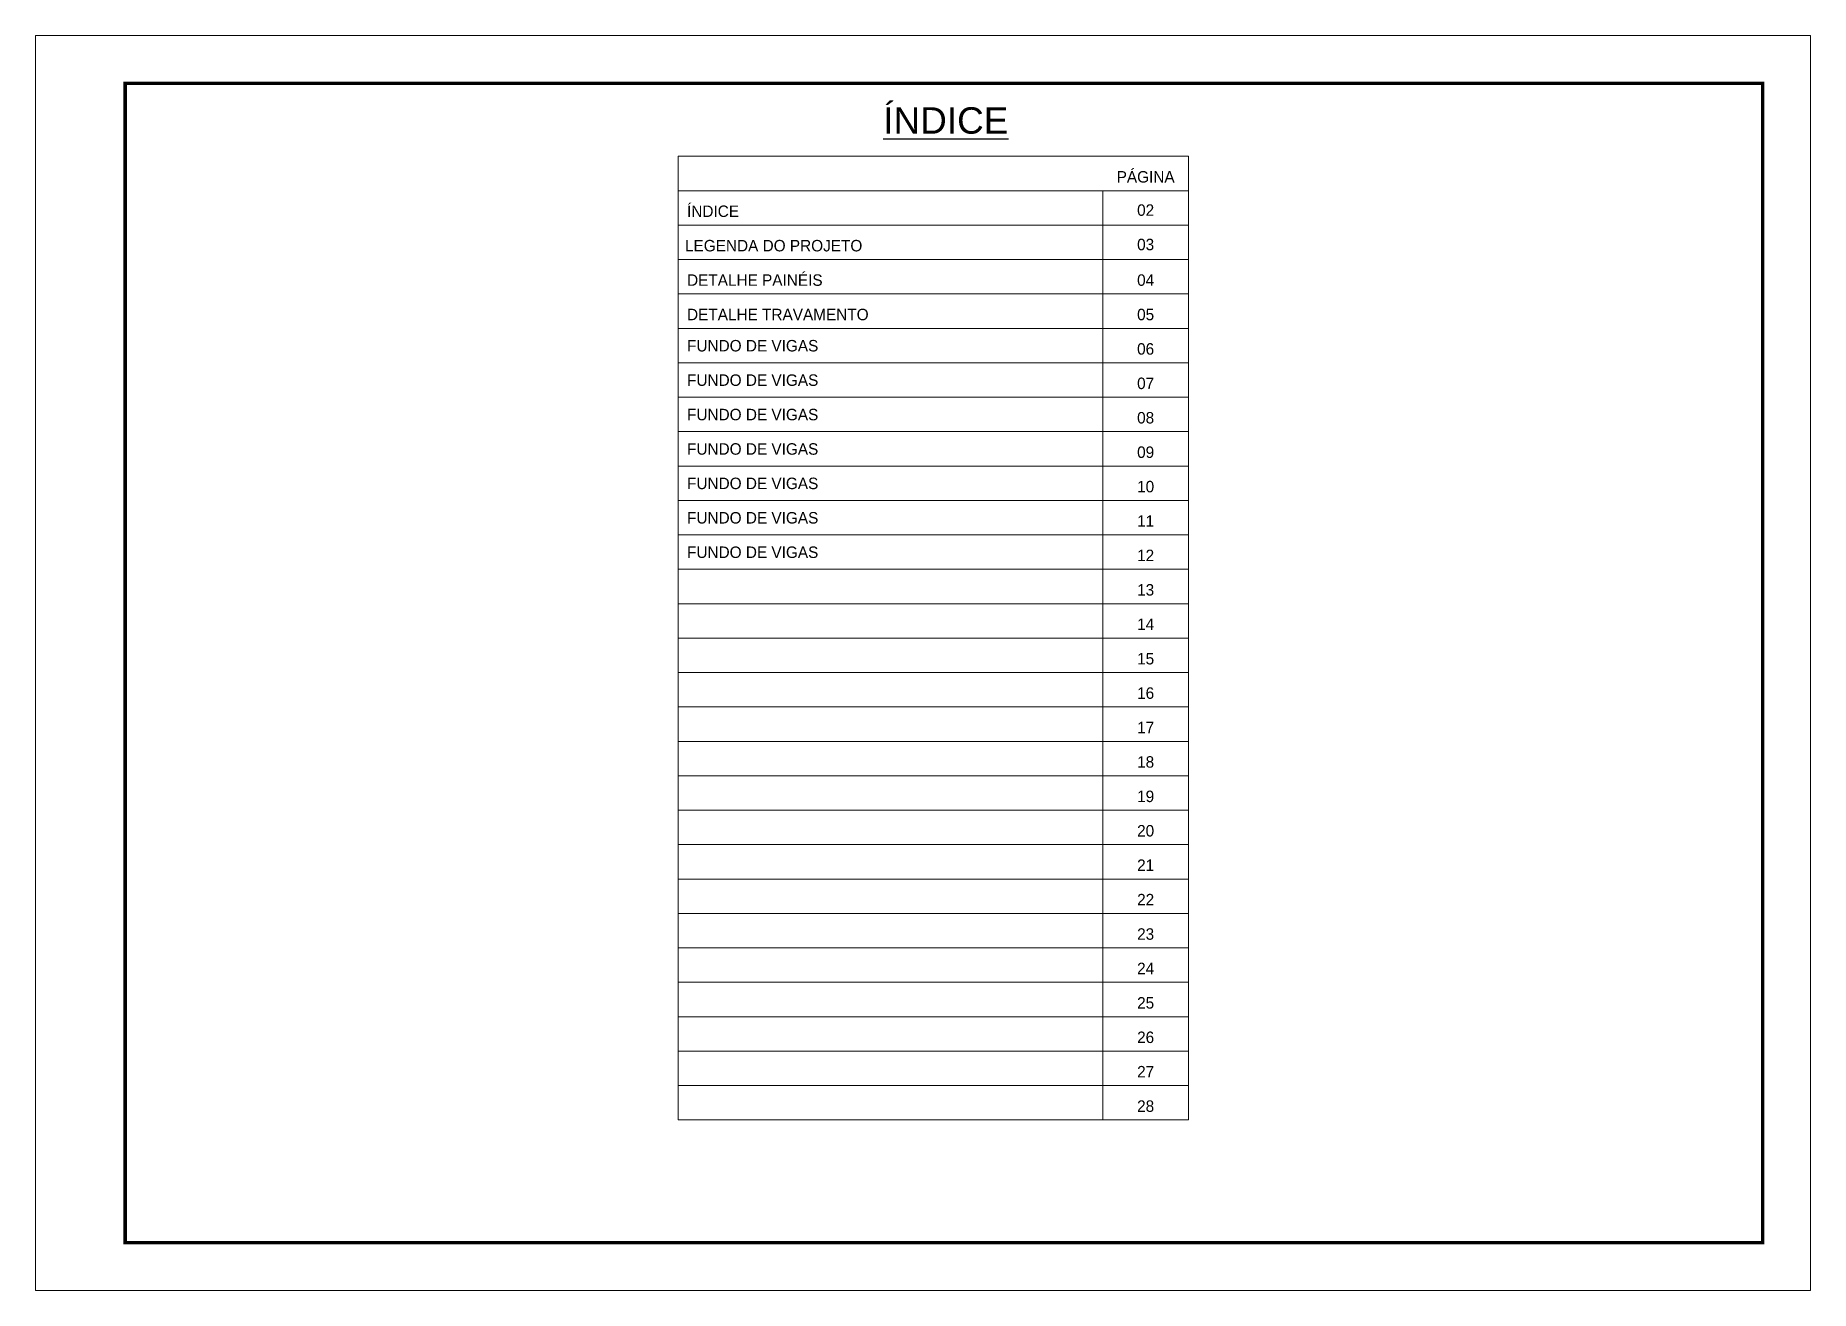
# Model space of a CAD drawing. Extents: x 5442 to 11695, y -218 to 3129.
# Drawn here: x 7027 to 8512, y 2079 to 3129 of the extents above; entities that cross this region are included whole.
import ezdxf
from ezdxf.enums import TextEntityAlignment as Align

# ---------------------------------------------------------------- set-up
doc = ezdxf.new("R2010")
doc.units = 0
doc.layers.add('CARIMBO', color=255, linetype='Continuous', lineweight=9)
doc.layers.add('Folhas', color=255, linetype='Continuous', lineweight=9)
doc.styles.add('ARIAL', font='arial.ttf')
doc.styles.add('Tecnologia', font='')
doc.styles.get('Tecnologia').set_extended_font_data('Forgotten Futurist')

msp = doc.modelspace()

# ---------------------------------------------------------------- texts
at = {"color": 0, "linetype": 'Continuous', "ltscale": 5, "style": 'ARIAL'}
msp.add_text('%%UÍNDICE', height=22.118, dxfattribs=at).set_placement((7788.44, 3046.89), align=Align.CENTER)
at = {"layer": 'CARIMBO', "style": 'Tecnologia'}
for s, p in [('PÁGINA', (7955.62, 3006)), ('02', (7955.62, 2978.17)), ('03', (7955.62, 2949.38)), ('04', (7955.62, 2919.62)), ('05', (7955.62, 2890.82)), ('06', (7955.62, 2862.02)), ('07', (7955.62, 2833.23)), ('08', (7955.62, 2804.43)), ('09', (7955.62, 2775.63)), ('10', (7955.62, 2746.84)), ('11', (7955.62, 2718.04)), ('12', (7955.62, 2689.25)), ('13', (7955.62, 2660.45)), ('14', (7955.62, 2631.65)), ('15', (7955.62, 2602.86)), ('16', (7955.62, 2574.06)), ('17', (7955.62, 2545.27)), ('18', (7955.62, 2516.47)), ('19', (7955.62, 2487.67)), ('20', (7955.62, 2458.88)), ('21', (7955.62, 2430.08)), ('22', (7955.62, 2401.28)), ('23', (7955.62, 2372.49)), ('24', (7955.62, 2343.69)), ('25', (7955.62, 2314.9)), ('26', (7955.62, 2286.1)), ('27', (7955.62, 2257.3)), ('28', (7955.62, 2228.51))]:
    msp.add_text(s, height=9.599, dxfattribs=at).set_placement(p, align=Align.CENTER)
for s, height, p in [('ÍNDICE', 9.599, (7571.95, 2977.21)), ('LEGENDA DO PROJETO', 9.5987, (7570.24, 2948.41)), ('DETALHE PAINÉIS', 9.5987, (7571.95, 2919.62)), ('DETALHE TRAVAMENTO', 9.5987, (7571.95, 2890.82)), ('FUNDO DE VIGAS', 9.5987, (7571.95, 2864.7)), ('FUNDO DE VIGAS', 9.5987, (7571.95, 2835.9)), ('FUNDO DE VIGAS', 9.5987, (7571.95, 2807.11)), ('FUNDO DE VIGAS', 9.5987, (7571.95, 2778.31)), ('FUNDO DE VIGAS', 9.5987, (7571.95, 2749.52)), ('FUNDO DE VIGAS', 9.5987, (7571.95, 2720.72)), ('FUNDO DE VIGAS', 9.5987, (7571.95, 2691.92))]:
    msp.add_text(s, height=height, dxfattribs=at).set_placement(p)

# ---------------------------------------------------------------- linework, layer by layer
at = {"layer": 'CARIMBO'}
for p, q in [((7564.45, 3027.99), (7991.53, 3027.99)), ((7564.45, 3027.99), (7991.53, 3027.99)), ((7564.45, 3027.99), (7564.45, 2221.7)), ((7991.53, 3027.99), (7991.53, 2221.7)), ((7564.45, 2999.2), (7991.53, 2999.2)), ((7564.45, 2999.2), (7991.53, 2999.2)), ((7564.45, 2999.2), (7991.53, 2999.2)), ((7919.71, 2999.2), (7919.71, 2221.7)), ((7564.45, 2970.4), (7991.53, 2970.4)), ((7564.45, 2941.61), (7991.53, 2941.61)), ((7564.45, 2912.81), (7991.53, 2912.81)), ((7564.45, 2884.01), (7991.53, 2884.01)), ((7564.45, 2855.22), (7991.53, 2855.22)), ((7564.45, 2826.42), (7991.53, 2826.42)), ((7564.45, 2797.62), (7991.53, 2797.62)), ((7564.45, 2768.83), (7991.53, 2768.83)), ((7564.45, 2740.03), (7991.53, 2740.03)), ((7564.45, 2711.24), (7991.53, 2711.24)), ((7564.45, 2682.44), (7991.53, 2682.44)), ((7564.45, 2653.64), (7991.53, 2653.64)), ((7564.45, 2624.85), (7991.53, 2624.85)), ((7564.45, 2596.05), (7991.53, 2596.05)), ((7564.45, 2567.25), (7991.53, 2567.25)), ((7564.45, 2538.46), (7991.53, 2538.46)), ((7564.45, 2509.66), (7991.53, 2509.66)), ((7564.45, 2480.87), (7991.53, 2480.87)), ((7564.45, 2452.07), (7991.53, 2452.07)), ((7564.45, 2423.27), (7991.53, 2423.27)), ((7564.45, 2394.48), (7991.53, 2394.48)), ((7564.45, 2365.68), (7991.53, 2365.68)), ((7564.45, 2336.88), (7991.53, 2336.88)), ((7564.45, 2308.09), (7991.53, 2308.09)), ((7564.45, 2279.29), (7991.53, 2279.29)), ((7564.45, 2250.5), (7991.53, 2250.5)), ((7564.45, 2221.7), (7991.53, 2221.7))]:
    msp.add_line(p, q, dxfattribs=at)
at = {"layer": 'Folhas'}
msp.add_lwpolyline([(7026.85, 2079.04), (8511.85, 2079.04), (8511.85, 3129.04), (7026.85, 3129.04)], close=True, dxfattribs=at)
at = {"layer": 'Folhas', "color": 30, "const_width": 3}
msp.add_lwpolyline([(7101.85, 2119.04), (8471.85, 2119.04), (8471.85, 3089.04), (7101.85, 3089.04)], close=True, dxfattribs=at)

msp.set_redraw_order([(e.dxf.handle, doc.entitydb.next_handle()) for e in msp.query("TEXT MTEXT ATTDEF DIMENSION ARC_DIMENSION")])  # texts and dimensions are drawn at this point

doc.saveas('drawing.dxf')
